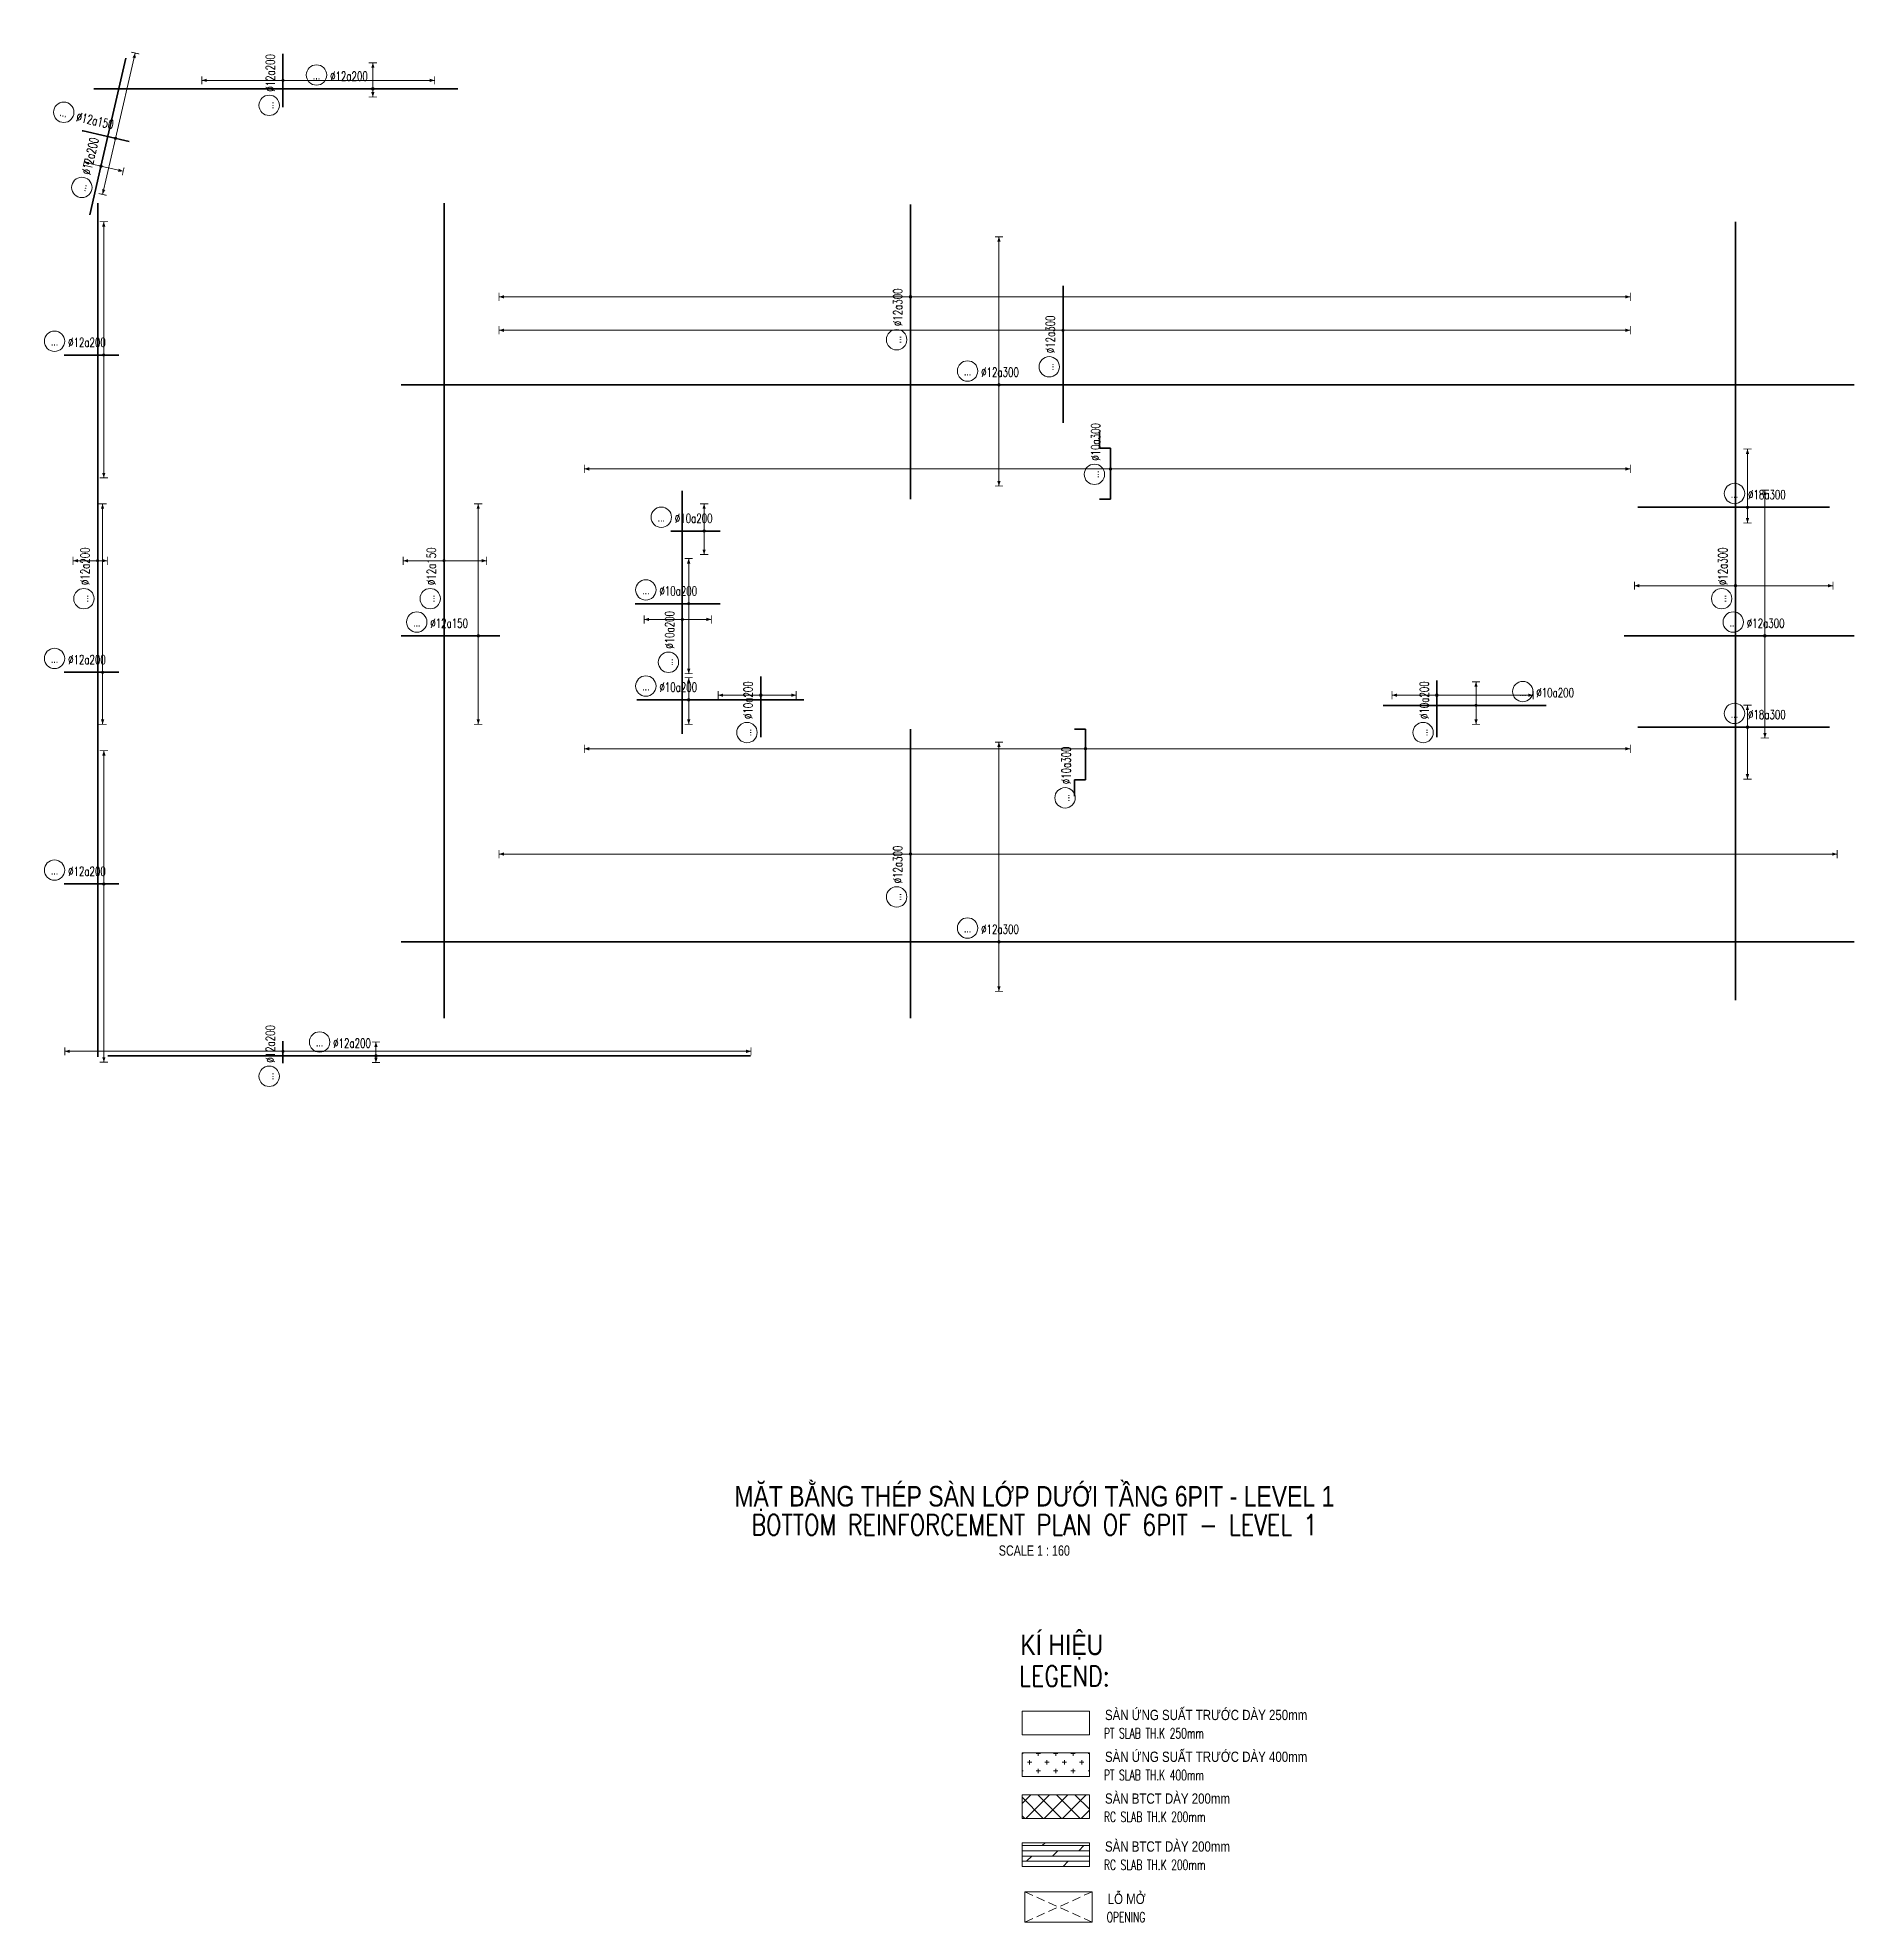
# Model space of a CAD drawing. Header units: millimetres. Extents: x 125183 to 591045, y -24154 to 44743.
# Drawn here: x 125183 to 191500, y -24065 to 44743 of the extents above; entities that cross this region are included whole.
import ezdxf
from ezdxf.enums import TextEntityAlignment as Align

# ---------------------------------------------------------------- set-up
doc = ezdxf.new("R2010")
doc.units = ezdxf.units.MM
doc.linetypes.add('DASHED2', pattern=[9.525, 6.35, -3.175])
doc.layers.get('0').update_dxf_attribs({"lineweight": 20})
for name, color, linetype, lineweight in [('NDC_S_ANNO', 7, 'Continuous', 20), ('NDC_S_DIM', 1, 'Continuous', 15), ('NDC_S_ENG TEXT', 2, 'Continuous', 20), ('NDC_S_ENG TITLE', 3, 'Continuous', 20), ('NDC_S_HATCH MATERIAL', 8, 'Continuous', 13), ('NDC_S_OPENING', 9, 'DASHED2', 13), ('NDC_S_REBAR', 4, 'Continuous', 35), ('NDC_S_SLAB', 2, 'Continuous', 20), ('NDC_S_TEXT SYMBOL', 7, 'Continuous', 20), ('NDC_S_VN TEXT', 7, 'Continuous', 20), ('NDC_S_VN TITLE', 6, 'Continuous', 35)]:
    doc.layers.add(name, color=color, linetype=linetype, lineweight=lineweight)
doc.styles.add('$0$NDC_EN TXT', font='romans.shx', dxfattribs={"width": 0.8})
doc.styles.add('ARIAL', font='arial.ttf', dxfattribs={"width": 0.7})
doc.styles.add('NDC_ANNO', font='', dxfattribs={"width": 0.8})
doc.styles.add('NDC_EN TXT', font='romans.shx', dxfattribs={"width": 0.8})
doc.styles.add('NDC_ROMANS', font='romans.shx', dxfattribs={"width": 0.7})
doc.styles.add('NDC_VIE TXT', font='arial.ttf', dxfattribs={"width": 0.8})
doc.styles.get('NDC_ANNO').set_extended_font_data('Dotum')

msp = doc.modelspace()

# ---------------------------------------------------------------- texts
at = {"layer": 'NDC_S_ENG TEXT', "style": '$0$NDC_EN TXT'}
for s, height, width, p in [('LEGEND:', 750, 0.8, (161005, -15449)), ('PT SLAB TH.K 250mm', 375, 0.65, (164106, -17350)), ('PT SLAB TH.K 400mm', 375, 0.65, (164106, -18876)), ('RC SLAB TH.K 200mm', 375, 0.65, (164106, -20402)), ('RC SLAB TH.K 200mm', 375, 0.65, (164106, -22154)), ('OPENING', 375, 0.65, (164206, -24065))]:
    msp.add_text(s, height=height, dxfattribs=dict(at, width=width)).set_placement(p)
at = {"layer": 'NDC_S_VN TEXT', "style": 'NDC_VIE TXT', "width": 0.8}
msp.add_text('KÍ HIỆU', height=750, dxfattribs=at).set_placement((161055, -13558), align=Align.TOP_LEFT)
for s, p in [('SÀN ỨNG SUẤT TRƯỚC DÀY 250mm', (164145, -16682)), ('SÀN ỨNG SUẤT TRƯỚC DÀY 400mm', (164145, -18208)), ('SÀN BTCT DÀY 200mm', (164145, -19734)), ('SÀN BTCT DÀY 200mm', (164145, -21485)), ('LỖ MỞ', (164245, -23396))]:
    msp.add_text(s, height=375, dxfattribs=at).set_placement(p)

# ---------------------------------------------------------------- blocks, each defined once
blk = doc.blocks.new('Drawing name_symbol')
at = {"layer": 'NDC_S_ENG TITLE', "style": 'NDC_EN TXT', "width": 0.8}
blk.add_attdef('SECTDET1', text='', height=5, dxfattribs=at).set_placement((0, 1.01), align=Align.CENTER)
at = {"layer": 'NDC_S_TEXT SYMBOL', "lineweight": 25, "style": 'NDC_ANNO', "width": 0.8}
blk.add_attdef('SSCALE', text='', height=2.5, dxfattribs=at).set_placement((0, -4), align=Align.CENTER)
at = {"layer": 'NDC_S_VN TITLE', "style": 'NDC_VIE TXT', "width": 0.8}
blk.add_attdef('SECTDET2', text='', height=5, dxfattribs=at).set_placement((0, 7.97), align=Align.CENTER)
blk = doc.blocks.new('*U57')
h = blk.add_hatch(color=6)
edge = h.paths.add_edge_path()
edge.add_arc((-75.12, 0), 0.3, 0, 360)
at = {"layer": 'NDC_S_DIM', "color": 6}
for q in [(-75.12, 48.62), (-75.12, -12.04)]:
    blk.add_line((-75.12, 0), q, dxfattribs=at)
for points in [[(-76.12, 48.62, 0.2, 0.2, 0), (-74.12, 48.62, 0, 0, 0)], [(-76.12, -12.04, 0.2, 0.2, 0), (-74.12, -12.04, 0, 0, 0)]]:
    blk.add_lwpolyline(points, format="xyseb", dxfattribs=at)
at = {"layer": 'NDC_S_DIM'}
blk.add_circle((-82.75, 3.36), 2.48, dxfattribs=at)
at = {"layer": 'NDC_S_DIM', "color": 6}
blk.add_circle((-75.12, 0), 0.3, dxfattribs=at)
for points in [[(-75.52, 47.42), (-75.12, 48.62), (-74.72, 47.42)], [(-75.52, -10.84), (-75.12, -12.04), (-74.72, -10.84)]]:
    blk.add_solid(points, dxfattribs=at)
at = {"layer": 'NDC_S_REBAR'}
for p, q in [((0, 0), (-220.62, 0)), ((-220.62, 0), (-220.62, 0)), ((0, 0), (133.05, 0)), ((133.05, 0), (133.05, 0)), ((133.05, 0), (133.05, 0)), ((-220.62, 0), (-220.62, 0))]:
    blk.add_line(p, q, dxfattribs=at)
at = {"layer": 'NDC_S_VN TEXT', "style": 'ARIAL', "width": 0.7}
blk.add_attdef('KHT', text='', height=2.2, dxfattribs=at).set_placement((-82.75, 3.36), align=Align.MIDDLE_CENTER)
at = {"layer": 'NDC_S_VN TEXT', "color": 3, "style": 'NDC_ROMANS', "width": 0.7}
blk.add_attdef('DKT', (-79.45, 1.98), '', height=2.2, dxfattribs=at)
blk = doc.blocks.new('*U56')
h = blk.add_hatch(color=6)
edge = h.paths.add_edge_path()
edge.add_arc((9.35, 0), 0.3, 0, 360)
at = {"layer": 'NDC_S_DIM', "color": 6}
for q in [(9.35, 32.14), (9.35, -21.53)]:
    blk.add_line((9.35, 0), q, dxfattribs=at)
for points in [[(8.35, 32.14, 0.2, 0.2, 0), (10.35, 32.14, 0, 0, 0)], [(8.35, -21.53, 0.2, 0.2, 0), (10.35, -21.53, 0, 0, 0)]]:
    blk.add_lwpolyline(points, format="xyseb", dxfattribs=at)
at = {"layer": 'NDC_S_DIM'}
blk.add_circle((-5.62, 3.36), 2.48, dxfattribs=at)
at = {"layer": 'NDC_S_DIM', "color": 6}
blk.add_circle((9.35, 0), 0.3, dxfattribs=at)
for points in [[(8.95, 30.94), (9.35, 32.14), (9.75, 30.94)], [(8.95, -20.33), (9.35, -21.53), (9.75, -20.33)]]:
    blk.add_solid(points, dxfattribs=at)
at = {"layer": 'NDC_S_REBAR'}
for p, q in [((0, 0), (-9.43, 0)), ((-9.43, 0), (-9.43, 0)), ((0, 0), (14.57, 0)), ((14.57, 0), (14.57, 0)), ((14.57, 0), (14.57, 0)), ((-9.43, 0), (-9.43, 0))]:
    blk.add_line(p, q, dxfattribs=at)
at = {"layer": 'NDC_S_VN TEXT', "style": 'ARIAL', "width": 0.7}
blk.add_attdef('KHT', text='', height=2.2, dxfattribs=at).set_placement((-5.62, 3.36), align=Align.MIDDLE_CENTER)
at = {"layer": 'NDC_S_VN TEXT', "color": 3, "style": 'NDC_ROMANS', "width": 0.7}
blk.add_attdef('DKT', (-2.32, 1.98), '', height=2.2, dxfattribs=at)
blk = doc.blocks.new('*U55')
h = blk.add_hatch(color=6)
edge = h.paths.add_edge_path()
edge.add_arc((2.08, 0), 0.3, 0, 360)
at = {"layer": 'NDC_S_DIM', "color": 6}
for q in [(2.08, 35.47), (2.08, -24.86)]:
    blk.add_line((2.08, 0), q, dxfattribs=at)
for points in [[(1.08, 35.47, 0.2, 0.2, 0), (3.08, 35.47, 0, 0, 0)], [(1.08, -24.86, 0.2, 0.2, 0), (3.08, -24.86, 0, 0, 0)]]:
    blk.add_lwpolyline(points, format="xyseb", dxfattribs=at)
at = {"layer": 'NDC_S_DIM'}
blk.add_circle((-5.62, 3.36), 2.48, dxfattribs=at)
at = {"layer": 'NDC_S_DIM', "color": 6}
blk.add_circle((2.08, 0), 0.3, dxfattribs=at)
for points in [[(1.68, 34.27), (2.08, 35.47), (2.48, 34.27)], [(1.68, -23.66), (2.08, -24.86), (2.48, -23.66)]]:
    blk.add_solid(points, dxfattribs=at)
at = {"layer": 'NDC_S_REBAR'}
for p, q in [((0, 0), (-32.16, 0)), ((-32.16, 0), (-32.16, 0)), ((0, 0), (23.84, 0)), ((23.84, 0), (23.84, 0)), ((23.84, 0), (23.84, 0)), ((-32.16, 0), (-32.16, 0))]:
    blk.add_line(p, q, dxfattribs=at)
at = {"layer": 'NDC_S_VN TEXT', "style": 'ARIAL', "width": 0.7}
blk.add_attdef('KHT', text='', height=2.2, dxfattribs=at).set_placement((-5.62, 3.36), align=Align.MIDDLE_CENTER)
at = {"layer": 'NDC_S_VN TEXT', "color": 3, "style": 'NDC_ROMANS', "width": 0.7}
blk.add_attdef('DKT', (-2.32, 1.98), '', height=2.2, dxfattribs=at)
blk = doc.blocks.new('*U54')
h = blk.add_hatch(color=6)
edge = h.paths.add_edge_path()
edge.add_arc((4.81, 0), 0.3, 0, 360)
at = {"layer": 'NDC_S_DIM', "color": 6}
for q in [(4.81, 100.13), (4.81, -225.54)]:
    blk.add_line((4.81, 0), q, dxfattribs=at)
for points in [[(3.81, 100.13, 0.2, 0.2, 0), (5.81, 100.13, 0, 0, 0)], [(3.81, -225.54, 0.2, 0.2, 0), (5.81, -225.54, 0, 0, 0)]]:
    blk.add_lwpolyline(points, format="xyseb", dxfattribs=at)
at = {"layer": 'NDC_S_DIM'}
blk.add_circle((-5.62, 3.36), 2.48, dxfattribs=at)
at = {"layer": 'NDC_S_DIM', "color": 6}
blk.add_circle((4.81, 0), 0.3, dxfattribs=at)
for points in [[(4.41, 98.93), (4.81, 100.13), (5.21, 98.93)], [(4.41, -224.34), (4.81, -225.54), (5.21, -224.34)]]:
    blk.add_solid(points, dxfattribs=at)
at = {"layer": 'NDC_S_REBAR'}
for p, q in [((0, 0), (-35.1, 0)), ((-35.1, 0), (-35.1, 0)), ((0, 0), (35.24, 0)), ((35.24, 0), (35.24, 0)), ((35.24, 0), (35.24, 0)), ((-35.1, 0), (-35.1, 0))]:
    blk.add_line(p, q, dxfattribs=at)
at = {"layer": 'NDC_S_VN TEXT', "style": 'ARIAL', "width": 0.7}
blk.add_attdef('KHT', text='', height=2.2, dxfattribs=at).set_placement((-5.62, 3.36), align=Align.MIDDLE_CENTER)
at = {"layer": 'NDC_S_VN TEXT', "color": 3, "style": 'NDC_ROMANS', "width": 0.7}
blk.add_attdef('DKT', (-2.32, 1.98), '', height=2.2, dxfattribs=at)
blk = doc.blocks.new('*U53')
h = blk.add_hatch(color=6)
edge = h.paths.add_edge_path()
edge.add_arc((3.25, 0), 0.3, 0, 360)
at = {"layer": 'NDC_S_DIM', "color": 6}
for q in [(3.25, 9.94), (3.25, -10.4)]:
    blk.add_line((3.25, 0), q, dxfattribs=at)
for points in [[(2.25, 9.94, 0.2, 0.2, 0), (4.25, 9.94, 0, 0, 0)], [(2.25, -10.4, 0.2, 0.2, 0), (4.25, -10.4, 0, 0, 0)]]:
    blk.add_lwpolyline(points, format="xyseb", dxfattribs=at)
at = {"layer": 'NDC_S_DIM'}
blk.add_circle((-5.98, 3.36), 2.48, dxfattribs=at)
at = {"layer": 'NDC_S_DIM', "color": 6}
blk.add_circle((3.25, 0), 0.3, dxfattribs=at)
for points in [[(2.85, 8.74), (3.25, 9.94), (3.65, 8.74)], [(2.85, -9.2), (3.25, -10.4), (3.65, -9.2)]]:
    blk.add_solid(points, dxfattribs=at)
at = {"layer": 'NDC_S_REBAR'}
for p, q in [((0, 0), (-108.06, 0)), ((-108.06, 0), (-108.06, 0)), ((0, 0), (90.27, 0)), ((90.27, 0), (90.27, 0)), ((90.27, 0), (90.27, 0)), ((-108.06, 0), (-108.06, 0))]:
    blk.add_line(p, q, dxfattribs=at)
at = {"layer": 'NDC_S_VN TEXT', "style": 'ARIAL', "width": 0.7}
blk.add_attdef('KHT', text='', height=2.2, dxfattribs=at).set_placement((-5.98, 3.36), align=Align.MIDDLE_CENTER)
at = {"layer": 'NDC_S_VN TEXT', "color": 3, "style": 'NDC_ROMANS', "width": 0.7}
blk.add_attdef('DKT', (-2.68, 1.98), '', height=2.2, dxfattribs=at)
blk = doc.blocks.new('*U52')
h = blk.add_hatch(color=6)
edge = h.paths.add_edge_path()
edge.add_arc((4.81, 0), 0.3, 0, 360)
at = {"layer": 'NDC_S_DIM', "color": 6}
for q in [(4.81, 100.13), (4.81, -175.21)]:
    blk.add_line((4.81, 0), q, dxfattribs=at)
for points in [[(3.81, 100.13, 0.2, 0.2, 0), (5.81, 100.13, 0, 0, 0)], [(3.81, -175.21, 0.2, 0.2, 0), (5.81, -175.21, 0, 0, 0)]]:
    blk.add_lwpolyline(points, format="xyseb", dxfattribs=at)
at = {"layer": 'NDC_S_DIM'}
blk.add_circle((-5.62, 3.36), 2.48, dxfattribs=at)
at = {"layer": 'NDC_S_DIM', "color": 6}
blk.add_circle((4.81, 0), 0.3, dxfattribs=at)
for points in [[(4.41, 98.93), (4.81, 100.13), (5.21, 98.93)], [(4.41, -174.01), (4.81, -175.21), (5.21, -174.01)]]:
    blk.add_solid(points, dxfattribs=at)
at = {"layer": 'NDC_S_REBAR'}
for p, q in [((0, 0), (-44.4, 0)), ((-44.4, 0), (-44.4, 0)), ((0, 0), (27.27, 0)), ((27.27, 0), (27.27, 0)), ((27.27, 0), (27.27, 0)), ((-44.4, 0), (-44.4, 0))]:
    blk.add_line(p, q, dxfattribs=at)
at = {"layer": 'NDC_S_VN TEXT', "style": 'ARIAL', "width": 0.7}
blk.add_attdef('KHT', text='', height=2.2, dxfattribs=at).set_placement((-5.62, 3.36), align=Align.MIDDLE_CENTER)
at = {"layer": 'NDC_S_VN TEXT', "color": 3, "style": 'NDC_ROMANS', "width": 0.7}
blk.add_attdef('DKT', (-2.32, 1.98), '', height=2.2, dxfattribs=at)
blk = doc.blocks.new('*U51')
h = blk.add_hatch(color=6)
edge = h.paths.add_edge_path()
edge.add_arc((4.81, 0), 0.3, 0, 360)
at = {"layer": 'NDC_S_DIM', "color": 6}
for q in [(4.81, 5.38), (4.81, -5.95)]:
    blk.add_line((4.81, 0), q, dxfattribs=at)
for points in [[(3.81, 5.38, 0.2, 0.2, 0), (5.81, 5.38, 0, 0, 0)], [(3.81, -5.95, 0.2, 0.2, 0), (5.81, -5.95, 0, 0, 0)]]:
    blk.add_lwpolyline(points, format="xyseb", dxfattribs=at)
at = {"layer": 'NDC_S_DIM'}
blk.add_circle((-5.62, 3.36), 2.48, dxfattribs=at)
at = {"layer": 'NDC_S_DIM', "color": 6}
blk.add_circle((4.81, 0), 0.3, dxfattribs=at)
for points in [[(4.41, 4.18), (4.81, 5.38), (5.21, 4.18)], [(4.41, -4.75), (4.81, -5.95), (5.21, -4.75)]]:
    blk.add_solid(points, dxfattribs=at)
at = {"layer": 'NDC_S_REBAR'}
for p, q in [((0, 0), (-7.85, 0)), ((-7.85, 0), (-7.85, 0)), ((0, 0), (32.82, 0)), ((32.82, 0), (32.82, 0)), ((32.82, 0), (32.82, 0)), ((-7.85, 0), (-7.85, 0))]:
    blk.add_line(p, q, dxfattribs=at)
at = {"layer": 'NDC_S_VN TEXT', "style": 'ARIAL', "width": 0.7}
blk.add_attdef('KHT', text='', height=2.2, dxfattribs=at).set_placement((-5.62, 3.36), align=Align.MIDDLE_CENTER)
at = {"layer": 'NDC_S_VN TEXT', "color": 3, "style": 'NDC_ROMANS', "width": 0.7}
blk.add_attdef('DKT', (-2.32, 1.98), '', height=2.2, dxfattribs=at)
blk = doc.blocks.new('*U50')
h = blk.add_hatch(color=6)
edge = h.paths.add_edge_path()
edge.add_arc((4.81, 0), 0.3, 0, 360)
at = {"layer": 'NDC_S_DIM', "color": 6}
for q in [(4.81, 10.99), (4.81, -17.01)]:
    blk.add_line((4.81, 0), q, dxfattribs=at)
for points in [[(3.81, 10.99, 0.2, 0.2, 0), (5.81, 10.99, 0, 0, 0)], [(3.81, -17.01, 0.2, 0.2, 0), (5.81, -17.01, 0, 0, 0)]]:
    blk.add_lwpolyline(points, format="xyseb", dxfattribs=at)
at = {"layer": 'NDC_S_DIM'}
blk.add_circle((-5.62, 3.36), 2.48, dxfattribs=at)
at = {"layer": 'NDC_S_DIM', "color": 6}
blk.add_circle((4.81, 0), 0.3, dxfattribs=at)
for points in [[(4.41, 9.79), (4.81, 10.99), (5.21, 9.79)], [(4.41, -15.81), (4.81, -17.01), (5.21, -15.81)]]:
    blk.add_solid(points, dxfattribs=at)
at = {"layer": 'NDC_S_REBAR'}
for p, q in [((0, 0), (-8.18, 0)), ((-8.18, 0), (-8.18, 0)), ((0, 0), (12.48, 0)), ((12.48, 0), (12.48, 0)), ((12.48, 0), (12.48, 0)), ((-8.18, 0), (-8.18, 0))]:
    blk.add_line(p, q, dxfattribs=at)
at = {"layer": 'NDC_S_VN TEXT', "style": 'ARIAL', "width": 0.7}
blk.add_attdef('KHT', text='', height=2.2, dxfattribs=at).set_placement((-5.62, 3.36), align=Align.MIDDLE_CENTER)
at = {"layer": 'NDC_S_VN TEXT', "color": 3, "style": 'NDC_ROMANS', "width": 0.7}
blk.add_attdef('DKT', (-2.32, 1.98), '', height=2.2, dxfattribs=at)
blk = doc.blocks.new('*U49')
h = blk.add_hatch(color=6)
edge = h.paths.add_edge_path()
edge.add_arc((4.81, 0), 0.3, 0, 360)
at = {"layer": 'NDC_S_DIM', "color": 6}
for q in [(4.81, 6.63), (4.81, -5.71)]:
    blk.add_line((4.81, 0), q, dxfattribs=at)
for points in [[(3.81, 6.63, 0.2, 0.2, 0), (5.81, 6.63, 0, 0, 0)], [(3.81, -5.71, 0.2, 0.2, 0), (5.81, -5.71, 0, 0, 0)]]:
    blk.add_lwpolyline(points, format="xyseb", dxfattribs=at)
at = {"layer": 'NDC_S_DIM'}
blk.add_circle((-5.62, 3.36), 2.48, dxfattribs=at)
at = {"layer": 'NDC_S_DIM', "color": 6}
blk.add_circle((4.81, 0), 0.3, dxfattribs=at)
for points in [[(4.41, 5.43), (4.81, 6.63), (5.21, 5.43)], [(4.41, -4.51), (4.81, -5.71), (5.21, -4.51)]]:
    blk.add_solid(points, dxfattribs=at)
at = {"layer": 'NDC_S_REBAR'}
for p, q in [((0, 0), (-3.28, 0)), ((-3.28, 0), (-3.28, 0)), ((0, 0), (8.72, 0)), ((8.72, 0), (8.72, 0)), ((8.72, 0), (8.72, 0)), ((-3.28, 0), (-3.28, 0))]:
    blk.add_line(p, q, dxfattribs=at)
at = {"layer": 'NDC_S_VN TEXT', "style": 'ARIAL', "width": 0.7}
blk.add_attdef('KHT', text='', height=2.2, dxfattribs=at).set_placement((-5.62, 3.36), align=Align.MIDDLE_CENTER)
at = {"layer": 'NDC_S_VN TEXT', "color": 3, "style": 'NDC_ROMANS', "width": 0.7}
blk.add_attdef('DKT', (-2.32, 1.98), '', height=2.2, dxfattribs=at)
blk = doc.blocks.new('*U48')
h = blk.add_hatch(color=6)
edge = h.paths.add_edge_path()
edge.add_arc((3.48, 0), 0.3, 0, 360)
at = {"layer": 'NDC_S_DIM', "color": 6}
for q in [(3.48, 10.9), (3.48, -23.43)]:
    blk.add_line((3.48, 0), q, dxfattribs=at)
for points in [[(2.48, 10.9, 0.2, 0.2, 0), (4.48, 10.9, 0, 0, 0)], [(2.48, -23.43, 0.2, 0.2, 0), (4.48, -23.43, 0, 0, 0)]]:
    blk.add_lwpolyline(points, format="xyseb", dxfattribs=at)
at = {"layer": 'NDC_S_DIM'}
blk.add_circle((-5.62, 3.36), 2.48, dxfattribs=at)
at = {"layer": 'NDC_S_DIM', "color": 6}
blk.add_circle((3.48, 0), 0.3, dxfattribs=at)
for points in [[(3.08, 9.7), (3.48, 10.9), (3.88, 9.7)], [(3.08, -22.23), (3.48, -23.43), (3.88, -22.23)]]:
    blk.add_solid(points, dxfattribs=at)
at = {"layer": 'NDC_S_REBAR'}
for p, q in [((0, 0), (-6.77, 0)), ((-6.77, 0), (-6.77, 0)), ((0, 0), (7.03, 0)), ((7.03, 0), (7.03, 0)), ((7.03, 0), (7.03, 0)), ((-6.77, 0), (-6.77, 0))]:
    blk.add_line(p, q, dxfattribs=at)
at = {"layer": 'NDC_S_VN TEXT', "style": 'ARIAL', "width": 0.7}
blk.add_attdef('KHT', text='', height=2.2, dxfattribs=at).set_placement((-5.62, 3.36), align=Align.MIDDLE_CENTER)
at = {"layer": 'NDC_S_VN TEXT', "color": 3, "style": 'NDC_ROMANS', "width": 0.7}
blk.add_attdef('DKT', (-2.32, 1.98), '', height=2.2, dxfattribs=at)
blk = doc.blocks.new('*U47')
h = blk.add_hatch(color=6)
edge = h.paths.add_edge_path()
edge.add_arc((4.81, 0), 0.3, 0, 360)
at = {"layer": 'NDC_S_DIM', "color": 6}
for q in [(4.81, 5.72), (4.81, -4.61)]:
    blk.add_line((4.81, 0), q, dxfattribs=at)
for points in [[(3.81, 5.72, 0.2, 0.2, 0), (5.81, 5.72, 0, 0, 0)], [(3.81, -4.61, 0.2, 0.2, 0), (5.81, -4.61, 0, 0, 0)]]:
    blk.add_lwpolyline(points, format="xyseb", dxfattribs=at)
at = {"layer": 'NDC_S_DIM'}
blk.add_circle((16.18, 3.36), 2.48, dxfattribs=at)
at = {"layer": 'NDC_S_DIM', "color": 6}
blk.add_circle((4.81, 0), 0.3, dxfattribs=at)
for points in [[(4.41, 4.52), (4.81, 5.72), (5.21, 4.52)], [(4.41, -3.41), (4.81, -4.61), (5.21, -3.41)]]:
    blk.add_solid(points, dxfattribs=at)
at = {"layer": 'NDC_S_REBAR'}
for p, q in [((0, 0), (-17.8, 0)), ((-17.8, 0), (-17.8, 0)), ((0, 0), (21.87, 0)), ((21.87, 0), (21.87, 0)), ((21.87, 0), (21.87, 0)), ((-17.8, 0), (-17.8, 0))]:
    blk.add_line(p, q, dxfattribs=at)
at = {"layer": 'NDC_S_VN TEXT', "style": 'ARIAL', "width": 0.7}
blk.add_attdef('KHT', text='', height=2.2, dxfattribs=at).set_placement((16.18, 3.36), align=Align.MIDDLE_CENTER)
at = {"layer": 'NDC_S_VN TEXT', "color": 3, "style": 'NDC_ROMANS', "width": 0.7}
blk.add_attdef('DKT', (19.48, 1.98), '', height=2.2, dxfattribs=at)
blk = doc.blocks.new('*U46')
h = blk.add_hatch(color=6)
edge = h.paths.add_edge_path()
edge.add_arc((4.81, 0), 0.3, 0, 360)
at = {"layer": 'NDC_S_DIM', "color": 6}
for q in [(4.81, 9.26), (4.81, -7.07)]:
    blk.add_line((4.81, 0), q, dxfattribs=at)
for points in [[(3.81, 9.26, 0.2, 0.2, 0), (5.81, 9.26, 0, 0, 0)], [(3.81, -7.07, 0.2, 0.2, 0), (5.81, -7.07, 0, 0, 0)]]:
    blk.add_lwpolyline(points, format="xyseb", dxfattribs=at)
at = {"layer": 'NDC_S_DIM'}
blk.add_circle((-5.62, 3.36), 2.48, dxfattribs=at)
at = {"layer": 'NDC_S_DIM', "color": 6}
blk.add_circle((4.81, 0), 0.3, dxfattribs=at)
for points in [[(4.41, 8.06), (4.81, 9.26), (5.21, 8.06)], [(4.41, -5.87), (4.81, -7.07), (5.21, -5.87)]]:
    blk.add_solid(points, dxfattribs=at)
at = {"layer": 'NDC_S_REBAR'}
for p, q in [((0, 0), (-23.03, 0)), ((-23.03, 0), (-23.03, 0)), ((0, 0), (36.12, 0)), ((36.12, 0), (36.12, 0)), ((36.12, 0), (36.12, 0)), ((-23.03, 0), (-23.03, 0))]:
    blk.add_line(p, q, dxfattribs=at)
at = {"layer": 'NDC_S_VN TEXT', "style": 'ARIAL', "width": 0.7}
blk.add_attdef('KHT', text='', height=2.2, dxfattribs=at).set_placement((-5.62, 3.36), align=Align.MIDDLE_CENTER)
at = {"layer": 'NDC_S_VN TEXT', "color": 3, "style": 'NDC_ROMANS', "width": 0.7}
blk.add_attdef('DKT', (-2.32, 1.98), '', height=2.2, dxfattribs=at)
blk = doc.blocks.new('*U45')
h = blk.add_hatch(color=6)
edge = h.paths.add_edge_path()
edge.add_arc((-2.83, 0), 0.3, 0, 360)
at = {"layer": 'NDC_S_DIM', "color": 6}
for q in [(-2.83, 24.58), (-2.83, -23.75)]:
    blk.add_line((-2.83, 0), q, dxfattribs=at)
for points in [[(-3.83, 24.58, 0.2, 0.2, 0), (-1.83, 24.58, 0, 0, 0)], [(-3.83, -23.75, 0.2, 0.2, 0), (-1.83, -23.75, 0, 0, 0)]]:
    blk.add_lwpolyline(points, format="xyseb", dxfattribs=at)
at = {"layer": 'NDC_S_DIM'}
blk.add_circle((-5.98, 3.36), 2.48, dxfattribs=at)
at = {"layer": 'NDC_S_DIM', "color": 6}
blk.add_circle((-2.83, 0), 0.3, dxfattribs=at)
for points in [[(-3.23, 23.38), (-2.83, 24.58), (-2.43, 23.38)], [(-3.23, -22.55), (-2.83, -23.75), (-2.43, -22.55)]]:
    blk.add_solid(points, dxfattribs=at)
at = {"layer": 'NDC_S_REBAR'}
for p, q in [((0, 0), (-103.73, 0)), ((-103.73, 0), (-103.73, 0)), ((0, 0), (85.72, 0)), ((85.72, 0), (85.72, 0)), ((85.72, 0), (85.72, 0)), ((-103.73, 0), (-103.73, 0))]:
    blk.add_line(p, q, dxfattribs=at)
at = {"layer": 'NDC_S_VN TEXT', "style": 'ARIAL', "width": 0.7}
blk.add_attdef('KHT', text='', height=2.2, dxfattribs=at).set_placement((-5.98, 3.36), align=Align.MIDDLE_CENTER)
at = {"layer": 'NDC_S_VN TEXT', "color": 3, "style": 'NDC_ROMANS', "width": 0.7}
blk.add_attdef('DKT', (-2.68, 1.98), '', height=2.2, dxfattribs=at)
blk = doc.blocks.new('*U44')
h = blk.add_hatch(color=6)
edge = h.paths.add_edge_path()
edge.add_arc((-75.12, 0), 0.3, 0, 360)
at = {"layer": 'NDC_S_DIM', "color": 6}
for q in [(-75.12, 36.04), (-75.12, -24.63)]:
    blk.add_line((-75.12, 0), q, dxfattribs=at)
for points in [[(-76.12, 36.04, 0.2, 0.2, 0), (-74.12, 36.04, 0, 0, 0)], [(-76.12, -24.63, 0.2, 0.2, 0), (-74.12, -24.63, 0, 0, 0)]]:
    blk.add_lwpolyline(points, format="xyseb", dxfattribs=at)
at = {"layer": 'NDC_S_DIM'}
blk.add_circle((-82.75, 3.36), 2.48, dxfattribs=at)
at = {"layer": 'NDC_S_DIM', "color": 6}
blk.add_circle((-75.12, 0), 0.3, dxfattribs=at)
for points in [[(-75.52, 34.84), (-75.12, 36.04), (-74.72, 34.84)], [(-75.52, -23.43), (-75.12, -24.63), (-74.72, -23.43)]]:
    blk.add_solid(points, dxfattribs=at)
at = {"layer": 'NDC_S_REBAR'}
for p, q in [((0, 0), (-220.62, 0)), ((-220.62, 0), (-220.62, 0)), ((0, 0), (133.05, 0)), ((133.05, 0), (133.05, 0)), ((133.05, 0), (133.05, 0)), ((-220.62, 0), (-220.62, 0))]:
    blk.add_line(p, q, dxfattribs=at)
at = {"layer": 'NDC_S_VN TEXT', "style": 'ARIAL', "width": 0.7}
blk.add_attdef('KHT', text='', height=2.2, dxfattribs=at).set_placement((-82.75, 3.36), align=Align.MIDDLE_CENTER)
at = {"layer": 'NDC_S_VN TEXT', "color": 3, "style": 'NDC_ROMANS', "width": 0.7}
blk.add_attdef('DKT', (-79.45, 1.98), '', height=2.2, dxfattribs=at)
blk = doc.blocks.new('*U43')
h = blk.add_hatch(color=6)
edge = h.paths.add_edge_path()
edge.add_arc((3.48, 0), 0.3, 0, 360)
at = {"layer": 'NDC_S_DIM', "color": 6}
for q in [(3.48, 10.37), (3.48, -8.63)]:
    blk.add_line((3.48, 0), q, dxfattribs=at)
for points in [[(2.48, 10.37, 0.2, 0.2, 0), (4.48, 10.37, 0, 0, 0)], [(2.48, -8.63, 0.2, 0.2, 0), (4.48, -8.63, 0, 0, 0)]]:
    blk.add_lwpolyline(points, format="xyseb", dxfattribs=at)
at = {"layer": 'NDC_S_DIM'}
blk.add_circle((-5.62, 3.36), 2.48, dxfattribs=at)
at = {"layer": 'NDC_S_DIM', "color": 6}
blk.add_circle((3.48, 0), 0.3, dxfattribs=at)
for points in [[(3.08, 9.17), (3.48, 10.37), (3.88, 9.17)], [(3.08, -7.43), (3.48, -8.63), (3.88, -7.43)]]:
    blk.add_solid(points, dxfattribs=at)
at = {"layer": 'NDC_S_REBAR'}
for p, q in [((0, 0), (-6.77, 0)), ((-6.77, 0), (-6.77, 0)), ((0, 0), (8.03, 0)), ((8.03, 0), (8.03, 0)), ((8.03, 0), (8.03, 0)), ((-6.77, 0), (-6.77, 0))]:
    blk.add_line(p, q, dxfattribs=at)
at = {"layer": 'NDC_S_VN TEXT', "style": 'ARIAL', "width": 0.7}
blk.add_attdef('KHT', text='', height=2.2, dxfattribs=at).set_placement((-5.62, 3.36), align=Align.MIDDLE_CENTER)
at = {"layer": 'NDC_S_VN TEXT', "color": 3, "style": 'NDC_ROMANS', "width": 0.7}
blk.add_attdef('DKT', (-2.32, 1.98), '', height=2.2, dxfattribs=at)
blk = doc.blocks.new('*U62')
h = blk.add_hatch(color=6)
edge = h.paths.add_edge_path()
edge.add_arc((3.26, 0), 0.3, 0, 360)
at = {"layer": 'NDC_S_DIM', "color": 6}
for q in [(3.26, 121.98), (3.26, -132.61)]:
    blk.add_line((3.26, 0), q, dxfattribs=at)
for points in [[(2.26, 121.98, 0.2, 0.2, 0), (4.26, 121.98, 0, 0, 0)], [(2.26, -132.61, 0.2, 0.2, 0), (4.26, -132.61, 0, 0, 0)]]:
    blk.add_lwpolyline(points, format="xyseb", dxfattribs=at)
at = {"layer": 'NDC_S_DIM'}
blk.add_circle((-8.68, 4.97), 2.48, dxfattribs=at)
at = {"layer": 'NDC_S_DIM', "color": 6}
blk.add_circle((3.26, 0), 0.3, dxfattribs=at)
for points in [[(2.86, 120.78), (3.26, 121.98), (3.66, 120.78)], [(2.86, -131.41), (3.26, -132.61), (3.66, -131.41)]]:
    blk.add_solid(points, dxfattribs=at)
at = {"layer": 'NDC_S_REBAR'}
for p, q in [((-4.29, 2.67), (-8.29, 2.67)), ((-4.29, 0), (-4.29, 2.67)), ((0, 0), (-4.29, 0)), ((0, 0), (8.05, 0)), ((8.05, 0), (8.05, 2.67)), ((8.05, 2.67), (8.05, 2.67))]:
    blk.add_line(p, q, dxfattribs=at)
at = {"layer": 'NDC_S_VN TEXT', "style": 'ARIAL', "width": 0.7}
blk.add_attdef('KHT', text='', height=2.2, dxfattribs=at).set_placement((-8.68, 4.97), align=Align.MIDDLE_CENTER)
at = {"layer": 'NDC_S_VN TEXT', "color": 3, "style": 'NDC_ROMANS', "width": 0.7}
blk.add_attdef('DKT', (-5.38, 3.6), '', height=2.2, dxfattribs=at)
blk = doc.blocks.new('*U60')
h = blk.add_hatch(color=6)
edge = h.paths.add_edge_path()
edge.add_arc((4.81, 0), 0.3, 0, 360)
at = {"layer": 'NDC_S_DIM', "color": 6}
for q in [(4.81, 128.08), (4.81, -126.51)]:
    blk.add_line((4.81, 0), q, dxfattribs=at)
for points in [[(3.81, 128.08, 0.2, 0.2, 0), (5.81, 128.08, 0, 0, 0)], [(3.81, -126.51, 0.2, 0.2, 0), (5.81, -126.51, 0, 0, 0)]]:
    blk.add_lwpolyline(points, format="xyseb", dxfattribs=at)
at = {"layer": 'NDC_S_DIM'}
blk.add_circle((3.49, 3.93), 2.48, dxfattribs=at)
at = {"layer": 'NDC_S_DIM', "color": 6}
blk.add_circle((4.81, 0), 0.3, dxfattribs=at)
for points in [[(4.41, 126.88), (4.81, 128.08), (5.21, 126.88)], [(4.41, -125.31), (4.81, -126.51), (5.21, -125.31)]]:
    blk.add_solid(points, dxfattribs=at)
at = {"layer": 'NDC_S_REBAR'}
for p, q in [((-2.52, 0), (-2.52, 2.67)), ((-2.52, 2.67), (-2.52, 2.67)), ((0, 0), (-2.52, 0)), ((0, 0), (9.88, 0)), ((9.88, 0), (9.88, 2.67)), ((9.88, 2.67), (13.88, 2.67))]:
    blk.add_line(p, q, dxfattribs=at)
at = {"layer": 'NDC_S_VN TEXT', "style": 'ARIAL', "width": 0.7}
blk.add_attdef('KHT', text='', height=2.2, dxfattribs=at).set_placement((3.49, 3.93), align=Align.MIDDLE_CENTER)
at = {"layer": 'NDC_S_VN TEXT', "color": 3, "style": 'NDC_ROMANS', "width": 0.7}
blk.add_attdef('DKT', (6.79, 2.56), '', height=2.2, dxfattribs=at)
blk = doc.blocks.new('*U61')
h = blk.add_hatch(color=6)
edge = h.paths.add_edge_path()
edge.add_arc((-3.32, 0), 0.3, 0, 360)
at = {"layer": 'NDC_S_DIM', "color": 6}
for q in [(-3.32, 137.26), (-3.32, -138.07)]:
    blk.add_line((-3.32, 0), q, dxfattribs=at)
for points in [[(-4.32, 137.26, 0.2, 0.2, 0), (-2.32, 137.26, 0, 0, 0)], [(-4.32, -138.07, 0.2, 0.2, 0), (-2.32, -138.07, 0, 0, 0)]]:
    blk.add_lwpolyline(points, format="xyseb", dxfattribs=at)
at = {"layer": 'NDC_S_DIM'}
blk.add_circle((-12.22, 3.36), 2.48, dxfattribs=at)
at = {"layer": 'NDC_S_DIM', "color": 6}
blk.add_circle((-3.32, 0), 0.3, dxfattribs=at)
for points in [[(-3.72, 136.06), (-3.32, 137.26), (-2.92, 136.06)], [(-3.72, -136.87), (-3.32, -138.07), (-2.92, -136.87)]]:
    blk.add_solid(points, dxfattribs=at)
at = {"layer": 'NDC_S_REBAR'}
for p, q in [((0, 0), (-25.89, 0)), ((-25.89, 0), (-25.89, 0)), ((0, 0), (7.45, 0)), ((7.45, 0), (7.45, 0)), ((7.45, 0), (7.45, 0)), ((-25.89, 0), (-25.89, 0))]:
    blk.add_line(p, q, dxfattribs=at)
at = {"layer": 'NDC_S_VN TEXT', "style": 'ARIAL', "width": 0.7}
blk.add_attdef('KHT', text='', height=2.2, dxfattribs=at).set_placement((-12.22, 3.36), align=Align.MIDDLE_CENTER)
at = {"layer": 'NDC_S_VN TEXT', "color": 3, "style": 'NDC_ROMANS', "width": 0.7}
blk.add_attdef('DKT', (-8.92, 1.98), '', height=2.2, dxfattribs=at)
blk = doc.blocks.new('*U58')
h = blk.add_hatch(color=6)
edge = h.paths.add_edge_path()
edge.add_arc((-2.46, 0), 0.3, 0, 360)
at = {"layer": 'NDC_S_DIM', "color": 6}
for q in [(-2.46, 14.18), (-2.46, -3.82)]:
    blk.add_line((-2.46, 0), q, dxfattribs=at)
for points in [[(-3.46, 14.18, 0.2, 0.2, 0), (-1.46, 14.18, 0, 0, 0)], [(-3.46, -3.82, 0.2, 0.2, 0), (-1.46, -3.82, 0, 0, 0)]]:
    blk.add_lwpolyline(points, format="xyseb", dxfattribs=at)
at = {"layer": 'NDC_S_DIM'}
blk.add_circle((-5.62, 3.36), 2.48, dxfattribs=at)
at = {"layer": 'NDC_S_DIM', "color": 6}
blk.add_circle((-2.46, 0), 0.3, dxfattribs=at)
for points in [[(-2.86, 12.98), (-2.46, 14.18), (-2.06, 12.98)], [(-2.86, -2.62), (-2.46, -3.82), (-2.06, -2.62)]]:
    blk.add_solid(points, dxfattribs=at)
at = {"layer": 'NDC_S_REBAR'}
for p, q in [((0, 0), (-29.13, 0)), ((-29.13, 0), (-29.13, 0)), ((0, 0), (17.54, 0)), ((17.54, 0), (17.54, 0)), ((17.54, 0), (17.54, 0)), ((-29.13, 0), (-29.13, 0))]:
    blk.add_line(p, q, dxfattribs=at)
at = {"layer": 'NDC_S_VN TEXT', "style": 'ARIAL', "width": 0.7}
blk.add_attdef('KHT', text='', height=2.2, dxfattribs=at).set_placement((-5.62, 3.36), align=Align.MIDDLE_CENTER)
at = {"layer": 'NDC_S_VN TEXT', "color": 3, "style": 'NDC_ROMANS', "width": 0.7}
blk.add_attdef('DKT', (-2.32, 1.98), '', height=2.2, dxfattribs=at)
blk = doc.blocks.new('*U59')
h = blk.add_hatch(color=6)
edge = h.paths.add_edge_path()
edge.add_arc((-2.46, 0), 0.3, 0, 360)
at = {"layer": 'NDC_S_DIM', "color": 6}
for q in [(-2.46, 5.37), (-2.46, -12.63)]:
    blk.add_line((-2.46, 0), q, dxfattribs=at)
for points in [[(-3.46, 5.37, 0.2, 0.2, 0), (-1.46, 5.37, 0, 0, 0)], [(-3.46, -12.63, 0.2, 0.2, 0), (-1.46, -12.63, 0, 0, 0)]]:
    blk.add_lwpolyline(points, format="xyseb", dxfattribs=at)
at = {"layer": 'NDC_S_DIM'}
blk.add_circle((-5.62, 3.36), 2.48, dxfattribs=at)
at = {"layer": 'NDC_S_DIM', "color": 6}
blk.add_circle((-2.46, 0), 0.3, dxfattribs=at)
for points in [[(-2.86, 4.17), (-2.46, 5.37), (-2.06, 4.17)], [(-2.86, -11.43), (-2.46, -12.63), (-2.06, -11.43)]]:
    blk.add_solid(points, dxfattribs=at)
at = {"layer": 'NDC_S_REBAR'}
for p, q in [((0, 0), (-29.13, 0)), ((-29.13, 0), (-29.13, 0)), ((0, 0), (17.54, 0)), ((17.54, 0), (17.54, 0)), ((17.54, 0), (17.54, 0)), ((-29.13, 0), (-29.13, 0))]:
    blk.add_line(p, q, dxfattribs=at)
at = {"layer": 'NDC_S_VN TEXT', "style": 'ARIAL', "width": 0.7}
blk.add_attdef('KHT', text='', height=2.2, dxfattribs=at).set_placement((-5.62, 3.36), align=Align.MIDDLE_CENTER)
at = {"layer": 'NDC_S_VN TEXT', "color": 3, "style": 'NDC_ROMANS', "width": 0.7}
blk.add_attdef('DKT', (-2.32, 1.98), '', height=2.2, dxfattribs=at)
blk = doc.blocks.new('*U149')
h = blk.add_hatch(color=6)
edge = h.paths.add_edge_path()
edge.add_arc((3.25, 0), 0.3, 0, 360)
at = {"layer": 'NDC_S_DIM', "color": 6}
for q in [(3.25, 6), (3.25, -2.33)]:
    blk.add_line((3.25, 0), q, dxfattribs=at)
for points in [[(2.25, 6, 0.2, 0.2, 0), (4.25, 6, 0, 0, 0)], [(2.25, -2.33, 0.2, 0.2, 0), (4.25, -2.33, 0, 0, 0)]]:
    blk.add_lwpolyline(points, format="xyseb", dxfattribs=at)
at = {"layer": 'NDC_S_DIM'}
blk.add_circle((-5.98, 3.36), 2.48, dxfattribs=at)
at = {"layer": 'NDC_S_DIM', "color": 6}
blk.add_circle((3.25, 0), 0.3, dxfattribs=at)
for points in [[(2.85, 4.8), (3.25, 6), (3.65, 4.8)], [(2.85, -1.13), (3.25, -2.33), (3.65, -1.13)]]:
    blk.add_solid(points, dxfattribs=at)
at = {"layer": 'NDC_S_REBAR'}
for p, q in [((0, 0), (-117.49, 0)), ((-117.49, 0), (-117.49, 0)), ((0, 0), (90.27, 0)), ((90.27, 0), (90.27, 0)), ((90.27, 0), (90.27, 0)), ((-117.49, 0), (-117.49, 0))]:
    blk.add_line(p, q, dxfattribs=at)
at = {"layer": 'NDC_S_VN TEXT', "style": 'ARIAL', "width": 0.7}
blk.add_attdef('KHT', text='', height=2.2, dxfattribs=at).set_placement((-5.98, 3.36), align=Align.MIDDLE_CENTER)
at = {"layer": 'NDC_S_VN TEXT', "color": 3, "style": 'NDC_ROMANS', "width": 0.7}
blk.add_attdef('DKT', (-2.68, 1.98), '', height=2.2, dxfattribs=at)
blk = doc.blocks.new('*U148')
h = blk.add_hatch(color=6)
edge = h.paths.add_edge_path()
edge.add_arc((6.36, 0), 0.3, 0, 360)
at = {"layer": 'NDC_S_DIM', "color": 6}
for q in [(6.36, 32.45), (6.36, -29.88)]:
    blk.add_line((6.36, 0), q, dxfattribs=at)
for points in [[(5.36, 32.45, 0.2, 0.2, 0), (7.36, 32.45, 0, 0, 0)], [(5.36, -29.88, 0.2, 0.2, 0), (7.36, -29.88, 0, 0, 0)]]:
    blk.add_lwpolyline(points, format="xyseb", dxfattribs=at)
at = {"layer": 'NDC_S_DIM'}
blk.add_circle((-5.62, 3.36), 2.48, dxfattribs=at)
at = {"layer": 'NDC_S_DIM', "color": 6}
blk.add_circle((6.36, 0), 0.3, dxfattribs=at)
for points in [[(5.96, 31.25), (6.36, 32.45), (6.76, 31.25)], [(5.96, -28.68), (6.36, -29.88), (6.76, -28.68)]]:
    blk.add_solid(points, dxfattribs=at)
at = {"layer": 'NDC_S_REBAR'}
for p, q in [((0, 0), (-3.28, 0)), ((-3.28, 0), (-3.28, 0)), ((0, 0), (10.06, 0)), ((10.06, 0), (10.06, 0)), ((10.06, 0), (10.06, 0)), ((-3.28, 0), (-3.28, 0))]:
    blk.add_line(p, q, dxfattribs=at)
at = {"layer": 'NDC_S_VN TEXT', "style": 'ARIAL', "width": 0.7}
blk.add_attdef('KHT', text='', height=2.2, dxfattribs=at).set_placement((-5.62, 3.36), align=Align.MIDDLE_CENTER)
at = {"layer": 'NDC_S_VN TEXT', "color": 3, "style": 'NDC_ROMANS', "width": 0.7}
blk.add_attdef('DKT', (-2.32, 1.98), '', height=2.2, dxfattribs=at)
blk = doc.blocks.new('*U147')
h = blk.add_hatch(color=6)
edge = h.paths.add_edge_path()
edge.add_arc((6.07, 0), 0.3, 0, 360)
at = {"layer": 'NDC_S_DIM', "color": 6}
for q in [(6.07, 41), (6.07, -12.67)]:
    blk.add_line((6.07, 0), q, dxfattribs=at)
for points in [[(5.07, 41, 0.2, 0.2, 0), (7.07, 41, 0, 0, 0)], [(5.07, -12.67, 0.2, 0.2, 0), (7.07, -12.67, 0, 0, 0)]]:
    blk.add_lwpolyline(points, format="xyseb", dxfattribs=at)
at = {"layer": 'NDC_S_DIM'}
blk.add_circle((-5.62, 3.36), 2.48, dxfattribs=at)
at = {"layer": 'NDC_S_DIM', "color": 6}
blk.add_circle((6.07, 0), 0.3, dxfattribs=at)
for points in [[(5.67, 39.8), (6.07, 41), (6.47, 39.8)], [(5.67, -11.47), (6.07, -12.67), (6.47, -11.47)]]:
    blk.add_solid(points, dxfattribs=at)
at = {"layer": 'NDC_S_REBAR'}
for p, q in [((0, 0), (-3.28, 0)), ((-3.28, 0), (-3.28, 0)), ((0, 0), (10.06, 0)), ((10.06, 0), (10.06, 0)), ((10.06, 0), (10.06, 0)), ((-3.28, 0), (-3.28, 0))]:
    blk.add_line(p, q, dxfattribs=at)
at = {"layer": 'NDC_S_VN TEXT', "style": 'ARIAL', "width": 0.7}
blk.add_attdef('KHT', text='', height=2.2, dxfattribs=at).set_placement((-5.62, 3.36), align=Align.MIDDLE_CENTER)
at = {"layer": 'NDC_S_VN TEXT', "color": 3, "style": 'NDC_ROMANS', "width": 0.7}
blk.add_attdef('DKT', (-2.32, 1.98), '', height=2.2, dxfattribs=at)
blk = doc.blocks.new('*U146')
h = blk.add_hatch(color=6)
edge = h.paths.add_edge_path()
edge.add_arc((6.39, 0), 0.3, 0, 360)
at = {"layer": 'NDC_S_DIM', "color": 6}
for q in [(6.39, 32.45), (6.39, -43.37)]:
    blk.add_line((6.39, 0), q, dxfattribs=at)
for points in [[(5.39, 32.45, 0.2, 0.2, 0), (7.39, 32.45, 0, 0, 0)], [(5.39, -43.37, 0.2, 0.2, 0), (7.39, -43.37, 0, 0, 0)]]:
    blk.add_lwpolyline(points, format="xyseb", dxfattribs=at)
at = {"layer": 'NDC_S_DIM'}
blk.add_circle((-5.62, 3.36), 2.48, dxfattribs=at)
at = {"layer": 'NDC_S_DIM', "color": 6}
blk.add_circle((6.39, 0), 0.3, dxfattribs=at)
for points in [[(5.99, 31.25), (6.39, 32.45), (6.79, 31.25)], [(5.99, -42.17), (6.39, -43.37), (6.79, -42.17)]]:
    blk.add_solid(points, dxfattribs=at)
at = {"layer": 'NDC_S_REBAR'}
for p, q in [((0, 0), (-3.28, 0)), ((-3.28, 0), (-3.28, 0)), ((0, 0), (10.06, 0)), ((10.06, 0), (10.06, 0)), ((10.06, 0), (10.06, 0)), ((-3.28, 0), (-3.28, 0))]:
    blk.add_line(p, q, dxfattribs=at)
at = {"layer": 'NDC_S_VN TEXT', "style": 'ARIAL', "width": 0.7}
blk.add_attdef('KHT', text='', height=2.2, dxfattribs=at).set_placement((-5.62, 3.36), align=Align.MIDDLE_CENTER)
at = {"layer": 'NDC_S_VN TEXT', "color": 3, "style": 'NDC_ROMANS', "width": 0.7}
blk.add_attdef('DKT', (-2.32, 1.98), '', height=2.2, dxfattribs=at)
blk = doc.blocks.new('*U143')
h = blk.add_hatch(color=6)
edge = h.paths.add_edge_path()
edge.add_arc((0.1, 0), 0.3, 0, 360)
at = {"layer": 'NDC_S_DIM', "color": 6}
for q in [(0.1, 53.09), (0.1, -113.91)]:
    blk.add_line((0.1, 0), q, dxfattribs=at)
for points in [[(-0.9, 53.09, 0.2, 0.2, 0), (1.1, 53.09, 0, 0, 0)], [(-0.9, -113.91, 0.2, 0.2, 0), (1.1, -113.91, 0, 0, 0)]]:
    blk.add_lwpolyline(points, format="xyseb", dxfattribs=at)
at = {"layer": 'NDC_S_DIM'}
blk.add_circle((-5.98, 3.36), 2.48, dxfattribs=at)
at = {"layer": 'NDC_S_DIM', "color": 6}
blk.add_circle((0.1, 0), 0.3, dxfattribs=at)
for points in [[(-0.3, 51.89), (0.1, 53.09), (0.5, 51.89)], [(-0.3, -112.71), (0.1, -113.91), (0.5, -112.71)]]:
    blk.add_solid(points, dxfattribs=at)
at = {"layer": 'NDC_S_REBAR'}
for p, q in [((0, 0), (-2.8, 0)), ((-2.8, 0), (-2.8, 0)), ((0, 0), (2.54, 0)), ((2.54, 0), (2.54, 0)), ((2.54, 0), (2.54, 0)), ((-2.8, 0), (-2.8, 0))]:
    blk.add_line(p, q, dxfattribs=at)
at = {"layer": 'NDC_S_VN TEXT', "style": 'ARIAL', "width": 0.7}
blk.add_attdef('KHT', text='', height=2.2, dxfattribs=at).set_placement((-5.98, 3.36), align=Align.MIDDLE_CENTER)
at = {"layer": 'NDC_S_VN TEXT', "color": 3, "style": 'NDC_ROMANS', "width": 0.7}
blk.add_attdef('DKT', (-2.68, 1.98), '', height=2.2, dxfattribs=at)
blk = doc.blocks.new('*U142')
h = blk.add_hatch(color=6)
edge = h.paths.add_edge_path()
edge.add_arc((8.09, 0), 0.3, 0, 360)
at = {"layer": 'NDC_S_DIM', "color": 6}
for q in [(8.09, 3.36), (8.09, -1.64)]:
    blk.add_line((8.09, 0), q, dxfattribs=at)
for points in [[(7.09, 3.36, 0.2, 0.2, 0), (9.09, 3.36, 0, 0, 0)], [(7.09, -1.64, 0.2, 0.2, 0), (9.09, -1.64, 0, 0, 0)]]:
    blk.add_lwpolyline(points, format="xyseb", dxfattribs=at)
at = {"layer": 'NDC_S_DIM'}
blk.add_circle((-5.62, 3.36), 2.48, dxfattribs=at)
at = {"layer": 'NDC_S_DIM', "color": 6}
blk.add_circle((8.09, 0), 0.3, dxfattribs=at)
for points in [[(7.69, 2.16), (8.09, 3.36), (8.49, 2.16)], [(7.69, -0.44), (8.09, -1.64), (8.49, -0.44)]]:
    blk.add_solid(points, dxfattribs=at)
at = {"layer": 'NDC_S_REBAR'}
for p, q in [((0, 0), (-57.17, 0)), ((-57.17, 0), (-57.17, 0)), ((0, 0), (99.22, 0)), ((99.22, 0), (99.22, 0)), ((99.22, 0), (99.22, 0)), ((-57.17, 0), (-57.17, 0))]:
    blk.add_line(p, q, dxfattribs=at)
at = {"layer": 'NDC_S_VN TEXT', "style": 'ARIAL', "width": 0.7}
blk.add_attdef('KHT', text='', height=2.2, dxfattribs=at).set_placement((-5.62, 3.36), align=Align.MIDDLE_CENTER)
at = {"layer": 'NDC_S_VN TEXT', "color": 3, "style": 'NDC_ROMANS', "width": 0.7}
blk.add_attdef('DKT', (-2.32, 1.98), '', height=2.2, dxfattribs=at)
blk = doc.blocks.new('*U151')
h = blk.add_hatch(color=6)
edge = h.paths.add_edge_path()
edge.add_arc((0.1, 0), 0.3, 0, 360)
at = {"layer": 'NDC_S_DIM', "color": 6}
for q in [(0.1, 19.76), (0.1, -36.91)]:
    blk.add_line((0.1, 0), q, dxfattribs=at)
for points in [[(-0.9, 19.76, 0.2, 0.2, 0), (1.1, 19.76, 0, 0, 0)], [(-0.9, -36.91, 0.2, 0.2, 0), (1.1, -36.91, 0, 0, 0)]]:
    blk.add_lwpolyline(points, format="xyseb", dxfattribs=at)
at = {"layer": 'NDC_S_DIM'}
blk.add_circle((-5.98, 3.36), 2.48, dxfattribs=at)
at = {"layer": 'NDC_S_DIM', "color": 6}
blk.add_circle((0.1, 0), 0.3, dxfattribs=at)
for points in [[(-0.3, 18.56), (0.1, 19.76), (0.5, 18.56)], [(-0.3, -35.71), (0.1, -36.91), (0.5, -35.71)]]:
    blk.add_solid(points, dxfattribs=at)
at = {"layer": 'NDC_S_REBAR'}
for p, q in [((0, 0), (-6.46, 0)), ((-6.46, 0), (-6.46, 0)), ((0, 0), (6.54, 0)), ((6.54, 0), (6.54, 0)), ((6.54, 0), (6.54, 0)), ((-6.46, 0), (-6.46, 0))]:
    blk.add_line(p, q, dxfattribs=at)
at = {"layer": 'NDC_S_VN TEXT', "style": 'ARIAL', "width": 0.7}
blk.add_attdef('KHT', text='', height=2.2, dxfattribs=at).set_placement((-5.98, 3.36), align=Align.MIDDLE_CENTER)
at = {"layer": 'NDC_S_VN TEXT', "color": 3, "style": 'NDC_ROMANS', "width": 0.7}
blk.add_attdef('DKT', (-2.68, 1.98), '', height=2.2, dxfattribs=at)
blk = doc.blocks.new('*U145')
h = blk.add_hatch(color=6)
edge = h.paths.add_edge_path()
edge.add_arc((8.09, 0), 0.3, 0, 360)
at = {"layer": 'NDC_S_DIM', "color": 6}
for q in [(8.09, 21.32), (8.09, -13.99)]:
    blk.add_line((8.09, 0), q, dxfattribs=at)
for points in [[(7.09, 21.32, 0.2, 0.2, 0), (9.09, 21.32, 0, 0, 0)], [(7.09, -13.99, 0.2, 0.2, 0), (9.09, -13.99, 0, 0, 0)]]:
    blk.add_lwpolyline(points, format="xyseb", dxfattribs=at)
at = {"layer": 'NDC_S_DIM'}
blk.add_circle((-5.62, 3.36), 2.48, dxfattribs=at)
at = {"layer": 'NDC_S_DIM', "color": 6}
blk.add_circle((8.09, 0), 0.3, dxfattribs=at)
for points in [[(7.69, 20.12), (8.09, 21.32), (8.49, 20.12)], [(7.69, -12.79), (8.09, -13.99), (8.49, -12.79)]]:
    blk.add_solid(points, dxfattribs=at)
at = {"layer": 'NDC_S_REBAR'}
for p, q in [((0, 0), (-0.22, 0)), ((-0.22, 0), (-0.22, 0)), ((0, 0), (11.53, 0)), ((11.53, 0), (11.53, 0)), ((11.53, 0), (11.53, 0)), ((-0.22, 0), (-0.22, 0))]:
    blk.add_line(p, q, dxfattribs=at)
at = {"layer": 'NDC_S_VN TEXT', "style": 'ARIAL', "width": 0.7}
blk.add_attdef('KHT', text='', height=2.2, dxfattribs=at).set_placement((-5.62, 3.36), align=Align.MIDDLE_CENTER)
at = {"layer": 'NDC_S_VN TEXT', "color": 3, "style": 'NDC_ROMANS', "width": 0.7}
blk.add_attdef('DKT', (-2.32, 1.98), '', height=2.2, dxfattribs=at)
blk = doc.blocks.new('*U150')
h = blk.add_hatch(color=6)
edge = h.paths.add_edge_path()
edge.add_arc((8.09, 0), 0.3, 0, 360)
at = {"layer": 'NDC_S_DIM', "color": 6}
for q in [(8.09, 6.32), (8.09, -2.01)]:
    blk.add_line((8.09, 0), q, dxfattribs=at)
for points in [[(7.09, 6.32, 0.2, 0.2, 0), (9.09, 6.32, 0, 0, 0)], [(7.09, -2.01, 0.2, 0.2, 0), (9.09, -2.01, 0, 0, 0)]]:
    blk.add_lwpolyline(points, format="xyseb", dxfattribs=at)
at = {"layer": 'NDC_S_DIM'}
blk.add_circle((-5.62, 3.36), 2.48, dxfattribs=at)
at = {"layer": 'NDC_S_DIM', "color": 6}
blk.add_circle((8.09, 0), 0.3, dxfattribs=at)
for points in [[(7.69, 5.12), (8.09, 6.32), (8.49, 5.12)], [(7.69, -0.81), (8.09, -2.01), (8.49, -0.81)]]:
    blk.add_solid(points, dxfattribs=at)
at = {"layer": 'NDC_S_REBAR'}
for p, q in [((0, 0), (-59.78, 0)), ((-59.78, 0), (-59.78, 0)), ((0, 0), (28.81, 0)), ((28.81, 0), (28.81, 0)), ((28.81, 0), (28.81, 0)), ((-59.78, 0), (-59.78, 0))]:
    blk.add_line(p, q, dxfattribs=at)
at = {"layer": 'NDC_S_VN TEXT', "style": 'ARIAL', "width": 0.7}
blk.add_attdef('KHT', text='', height=2.2, dxfattribs=at).set_placement((-5.62, 3.36), align=Align.MIDDLE_CENTER)
at = {"layer": 'NDC_S_VN TEXT', "color": 3, "style": 'NDC_ROMANS', "width": 0.7}
blk.add_attdef('DKT', (-2.32, 1.98), '', height=2.2, dxfattribs=at)
blk = doc.blocks.new('*U144')
h = blk.add_hatch(color=6)
edge = h.paths.add_edge_path()
edge.add_arc((0.1, 0), 0.3, 0, 360)
at = {"layer": 'NDC_S_DIM', "color": 6}
for q in [(0.1, 4.19), (0.1, -5.56)]:
    blk.add_line((0.1, 0), q, dxfattribs=at)
for points in [[(-0.9, 4.19, 0.2, 0.2, 0), (1.1, 4.19, 0, 0, 0)], [(-0.9, -5.56, 0.2, 0.2, 0), (1.1, -5.56, 0, 0, 0)]]:
    blk.add_lwpolyline(points, format="xyseb", dxfattribs=at)
at = {"layer": 'NDC_S_DIM'}
blk.add_circle((-5.98, 3.36), 2.48, dxfattribs=at)
at = {"layer": 'NDC_S_DIM', "color": 6}
blk.add_circle((0.1, 0), 0.3, dxfattribs=at)
for points in [[(-0.3, 2.99), (0.1, 4.19), (0.5, 2.99)], [(-0.3, -4.36), (0.1, -5.56), (0.5, -4.36)]]:
    blk.add_solid(points, dxfattribs=at)
at = {"layer": 'NDC_S_REBAR'}
for p, q in [((0, 0), (-12.04, 0)), ((-12.04, 0), (-12.04, 0)), ((0, 0), (27.1, 0)), ((27.1, 0), (27.1, 0)), ((27.1, 0), (27.1, 0)), ((-12.04, 0), (-12.04, 0))]:
    blk.add_line(p, q, dxfattribs=at)
at = {"layer": 'NDC_S_VN TEXT', "style": 'ARIAL', "width": 0.7}
blk.add_attdef('KHT', text='', height=2.2, dxfattribs=at).set_placement((-5.98, 3.36), align=Align.MIDDLE_CENTER)
at = {"layer": 'NDC_S_VN TEXT', "color": 3, "style": 'NDC_ROMANS', "width": 0.7}
blk.add_attdef('DKT', (-2.68, 1.98), '', height=2.2, dxfattribs=at)

# ---------------------------------------------------------------- hatches: boundary and pattern name
at = {"layer": 'NDC_S_HATCH MATERIAL', "ltscale": 100}
h = msp.add_hatch(dxfattribs=at)
h.set_pattern_fill('CROSS', color=256, scale=50)
h.set_pattern_definition([(0, (-42838.62, -9648.62), (317.5, 317.5), [158.75, -476.25]), (90, (-42759.25, -9728), (-317.5, 317.5), [158.75, -476.25])])
h.paths.add_polyline_path([(161119, -17880), (161119, -18744), (163578, -18744), (163578, -17880)])
h = msp.add_hatch(dxfattribs=at)
h.set_pattern_fill('ANSI37', color=256, scale=150)
h.set_pattern_definition([(45, (-34760.8, -15574.14), (-336.7596, 336.7596), []), (135, (-34760.8, -15574.14), (-336.7596, -336.7596), [])])
h.paths.add_polyline_path([(161119, -19406), (161119, -20270), (163578, -20270), (163578, -19406)])
h = msp.add_hatch(dxfattribs=at)
h.set_pattern_fill('DOLMIT', color=256, scale=30)
h.set_pattern_definition([(0, (-21978.43, -882.83), (0, 190.5), []), (45, (-21978.4, -882.83), (-380.9997, 380.9997), [269.4077, -538.8154])])
h.paths.add_polyline_path([(163578, -21157), (161119, -21157), (161119, -22021), (163578, -22021)])

# ---------------------------------------------------------------- linework, layer by layer
at = {"layer": 'NDC_S_OPENING', "ltscale": 50}
for p, q in [((161219, -22950), (163677, -24058)), ((161219, -24058), (163677, -22950))]:
    msp.add_line(p, q, dxfattribs=at)
at = {"layer": 'NDC_S_SLAB'}
for points in [[(161119, -16354), (163578, -16354), (163578, -17218), (161119, -17218)], [(161119, -17880), (163578, -17880), (163578, -18744), (161119, -18744)], [(161119, -19406), (163578, -19406), (163578, -20270), (161119, -20270)], [(161119, -21157), (163578, -21157), (163578, -22021), (161119, -22021)], [(161219, -22950), (163677, -22950), (163677, -24058), (161219, -24058)]]:
    msp.add_lwpolyline(points, close=True, dxfattribs=at)

# ---------------------------------------------------------------- block references
at = {"layer": 'NDC_S_ANNO', "xscale": 150, "yscale": 150, "zscale": 150}
msp.add_blockref('Drawing name_symbol', (161567, -10079), dxfattribs=at).add_auto_attribs({'SECTDET1': 'BOTTOM REINFORCEMENT PLAN OF 6PIT - LEVEL 1', 'SECTDET2': 'MẶT BẰNG THÉP SÀN LỚP DƯỚI TẦNG 6PIT - LEVEL 1', 'SSCALE': 'SCALE 1 : 160'})
at = {"layer": 'NDC_S_REBAR', "xscale": 150, "yscale": 150, "zscale": 150}
for name, p, rotation, values in [('*U145', (126842, 41339), 347.0000000000015, {'KHT': '...', 'DKT': '%%c12a150'}), ('*U144', (127488, 40038), 76.99999999999855, {'KHT': '...', 'DKT': '%%c12a200'}), ('*U151', (134138, 43170), 90, {'KHT': '...', 'DKT': '%%c12a200'}), ('*U149', (127375, 25159), 90, {'KHT': '...', 'DKT': '%%c12a200'}), ('*U53', (140016, 25159), 90, {'KHT': '...', 'DKT': '%%c12a150'}), ('*U52', (157044, 34560), 90, {'KHT': '...', 'DKT': '%%c12a300'}), ('*U45', (187162, 25159), 90, {'KHT': '...', 'DKT': '%%c12a300'}), ('*U61', (162614, 34560), 90, {'KHT': '...', 'DKT': '%%c12a300'}), ('*U60', (164349, 28278), 90, {'KHT': '...', 'DKT': '%%c10a300'}), ('*U46', (148714, 22782), 90, {'KHT': '...', 'DKT': '%%c10a200'}), ('*U43', (151580, 20216), 90, {'KHT': '...', 'DKT': '%%c10a200'}), ('*U48', (176261, 20216), 90, {'KHT': '...', 'DKT': '%%c10a200'}), ('*U54', (157044, 14215), 90, {'KHT': '...', 'DKT': '%%c12a300'}), ('*U62', (163433, 18293), 90, {'KHT': '...', 'DKT': '%%c10a300'}), ('*U143', (134138, 7720), 90, {'KHT': '...', 'DKT': '%%c12a200'})]:
    msp.add_blockref(name, p, dxfattribs=dict(at, rotation=rotation)).add_auto_attribs(values)
for name, p, values in [('*U150', (136205, 42877), {'KHT': '...', 'DKT': '%%c12a200'}), ('*U148', (126641, 33157), {'KHT': '...', 'DKT': '%%c12a200'}), ('*U44', (171543, 32069), {'KHT': '...', 'DKT': '%%c12a300'}), ('*U58', (187969, 27597), {'KHT': '...', 'DKT': '%%c18a300'}), ('*U55', (187924, 22904), {'KHT': '...', 'DKT': '%%c12a300'}), ('*U147', (126641, 21575), {'KHT': '...', 'DKT': '%%c12a200'}), ('*U56', (139864, 22904), {'KHT': '...', 'DKT': '%%c12a150'}), ('*U49', (148791, 26731), {'KHT': '...', 'DKT': '%%c10a200'}), ('*U50', (148227, 24077), {'KHT': '...', 'DKT': '%%c10a200'}), ('*U51', (148227, 20568), {'KHT': '...', 'DKT': '%%c10a200'}), ('*U47', (176970, 20367), {'KHT': '...', 'DKT': '%%c10a200'}), ('*U59', (187969, 19569), {'KHT': '...', 'DKT': '%%c18a300'}), ('*U146', (126641, 13847), {'KHT': '...', 'DKT': '%%c12a200'}), ('*U57', (171543, 11732), {'KHT': '...', 'DKT': '%%c12a300'}), ('*U142', (136318, 7571), {'KHT': '...', 'DKT': '%%c12a200'})]:
    msp.add_blockref(name, p, dxfattribs=at).add_auto_attribs(values)

msp.set_redraw_order([(e.dxf.handle, doc.entitydb.next_handle()) for e in msp.query("TEXT MTEXT ATTDEF DIMENSION ARC_DIMENSION")])  # texts and dimensions are drawn at this point

doc.saveas('drawing.dxf')
